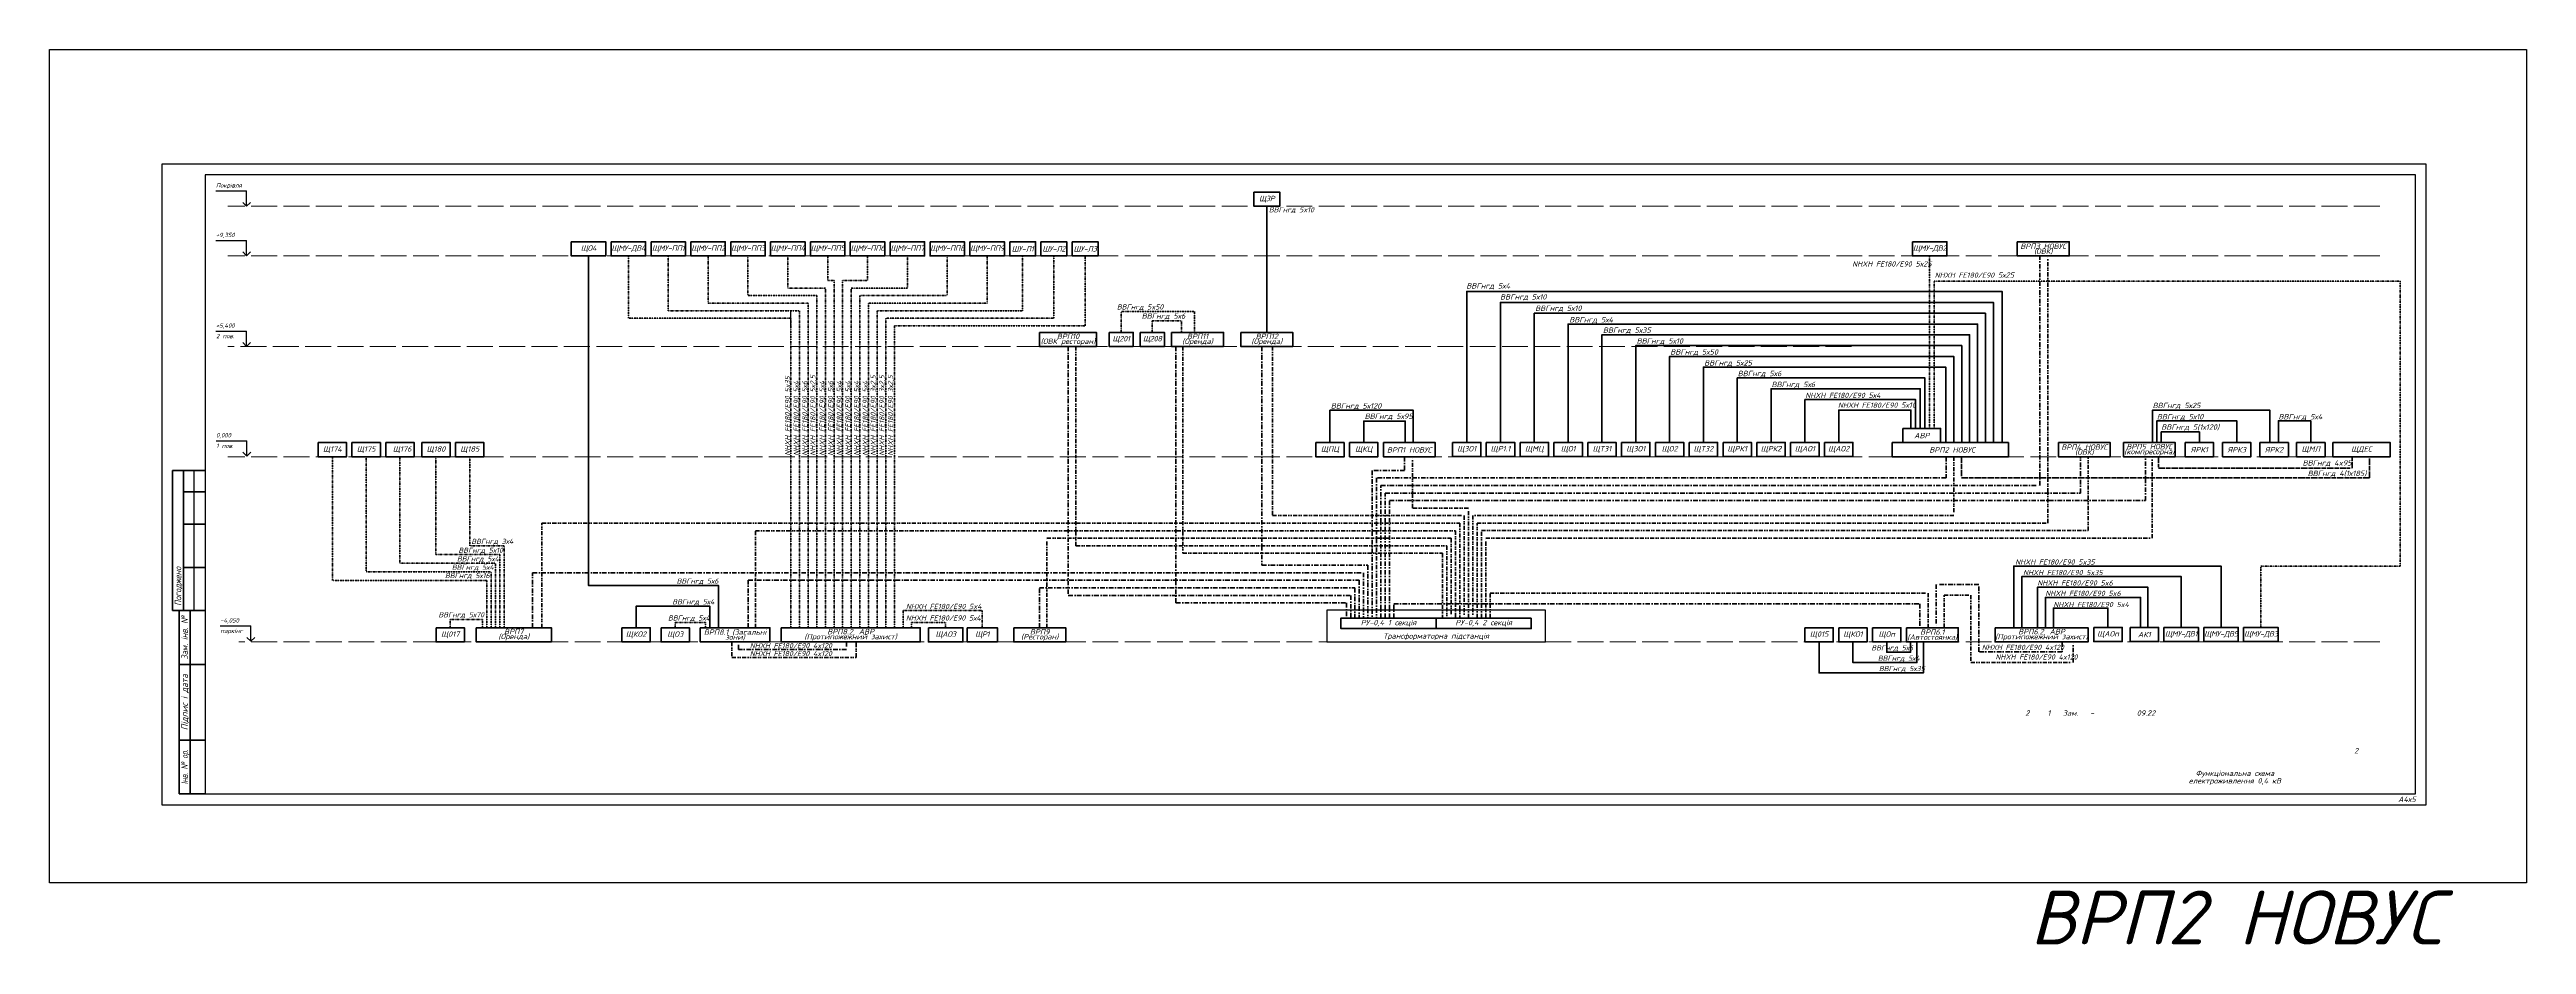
# Model space of a CAD drawing. Header units: millimetres. Extents: x -122434 to 1506205, y -201405 to 386015.
# Drawn here: x -75599 to 39259, y 232908 to 274401 of the extents above; entities that cross this region are included whole.
import ezdxf
from ezdxf.enums import TextEntityAlignment as Align

# ---------------------------------------------------------------- set-up
doc = ezdxf.new("R2010")
doc.units = ezdxf.units.MM
for name, pattern in [('483 Границы городских земель', [8, 4, -1, 0, -1, 0, -1, 0, -1]), ('ACAD_ISO02W100', [15, 12, -3]), ('линия_сгиба2', [15.875, 6.35, -3.175, 0, -3.175, 0, -3.175]), ('Штрихпунктирная', [0.670278, 0.352778, -0.176389, 0, -0.141111])]:
    doc.linetypes.add(name, pattern=pattern)
doc.layers.get('Defpoints').update_dxf_attribs({"color": 4})
doc.layers.add('E_Зміни', color=7, linetype='Continuous')
doc.layers.add('Схема', color=7, linetype='Continuous')
doc.layers.add('Рамка внешняя', color=4, linetype='Continuous', lineweight=30, plot=False)
doc.styles.add('GOST 2.304', font='isocpeui.ttf')
doc.styles.add('ГОСТ 2.304', font='isocpeui.ttf')
doc.styles.add('СГЕНЕРИР_СТИЛЬ_7', font='isocpeui.ttf')

# ---------------------------------------------------------------- blocks, each defined once
blk = doc.blocks.new('A4x5')
at = {"lineweight": 40}
for p, q in [((-104506, 9000), (-104506, 15500)), ((-104506, 15500), (-103006, 15500)), ((-104006, 15500), (-104006, 9000)), ((-104006, 14500), (-103006, 14500)), ((-104006, 13000), (-103006, 13000)), ((-104006, 11000), (-103006, 11000)), ((-103006, 9000), (-104506, 9000))]:
    blk.add_line(p, q, dxfattribs=at)
at = {"lineweight": 25}
blk.add_line((-103506, 9000), (-103506, 15500), dxfattribs=at)
at = {"linetype": 'Continuous', "lineweight": 60}
for p, q in [((-104200, 500), (-104200, 9000)), ((-104200, 9000), (-103000, 9000)), ((-104200, 9000), (-103000, 9000)), ((-103700, 500), (-103700, 9000)), ((-104200, 6500), (-103000, 6500)), ((-104200, 3000), (-103000, 3000)), ((-103000, 500), (-104200, 500))]:
    blk.add_line(p, q, dxfattribs=at)
at = {"lineweight": 30, "ltscale": 100}
blk.add_lwpolyline([(-103000, 500), (-500, 500), (-500, 29200), (-103000, 29200)], close=True, dxfattribs=at)
at = {"layer": 'Рамка внешняя', "ltscale": 100}
blk.add_lwpolyline([(-105000, 0), (0, 0), (0, 29700), (-105000, 29700)], close=True, dxfattribs=at)
at = {"linetype": 'Continuous', "lineweight": 25, "style": 'СГЕНЕРИР_СТИЛЬ_7'}
for s, width, p in [('Погоджено', 0.8, (-104256, 10127)), ('Зам. інв. №', 0.8, (-103950, 7750)), ('Інв. № ор.', 0.7, (-103950, 1750))]:
    blk.add_text(s, height=300, rotation=90, dxfattribs=dict(at, width=width)).set_placement(p, align=Align.MIDDLE_CENTER)
blk.add_text('Підпис і дата', height=300, rotation=90, dxfattribs=at).set_placement((-103950, 4750), align=Align.MIDDLE_CENTER)
at = {"layer": 'Схема', "linetype": 'Continuous', "style": 'ГОСТ 2.304'}
blk.add_text('А4х5', height=250, dxfattribs=at).set_placement((-1307, 124))

msp = doc.modelspace()

# ---------------------------------------------------------------- linework, layer by layer
at = {"color": 252, "lineweight": -3, "ltscale": 300}
for p, q in [((-67885, 267845), (-66459, 267845)), ((-66459, 267165), (-66459, 267845)), ((-67885, 265545), (-66459, 265545)), ((-66459, 264865), (-66459, 265545)), ((-67885, 261345), (-66459, 261345)), ((-66459, 260665), (-66459, 261345)), ((-67879, 256260), (-66452, 256260)), ((-66452, 255580), (-66452, 256260)), ((-67688, 247675), (-66261, 247675)), ((-66261, 246996), (-66261, 247675))]:
    msp.add_line(p, q, dxfattribs=at)
at = {"linetype": 'ACAD_ISO02W100', "lineweight": 18, "ltscale": 100}
for p, q in [((32457, 267133), (-67334, 267133)), ((32457, 264833), (-67334, 264833)), ((7957, 260633), (-67334, 260633)), ((32457, 255519), (-67334, 255519)), ((32457, 246935), (-66816, 246935))]:
    msp.add_line(p, q, dxfattribs=at)
at = {"color": 252, "lineweight": 30, "ltscale": 300}
for p, q in [((-66459, 267133), (-66641, 267315)), ((-66459, 267133), (-66277, 267315)), ((-66459, 264833), (-66641, 265015)), ((-66459, 264833), (-66277, 265015)), ((-66459, 260633), (-66641, 260815)), ((-66459, 260633), (-66277, 260815)), ((-66452, 255547), (-66634, 255730)), ((-66452, 255547), (-66270, 255730)), ((-66261, 246963), (-66444, 247146)), ((-66261, 246963), (-66079, 247146))]:
    msp.add_line(p, q, dxfattribs=at)
at = {"color": 3, "elevation": 0}
msp.add_lwpolyline([(-75599, 274401), (39259, 274401), (39259, 235768), (-75599, 235768)], close=True, dxfattribs=at)
at = {"lineweight": 50, "ltscale": 100}
for points in [[(-19753, 267789), (-18555, 267789), (-18555, 267133), (-19753, 267133)], [(-51405, 265489), (-49807, 265489), (-49807, 264833), (-51405, 264833)], [(-49557, 265489), (-47958, 265489), (-47958, 264833), (-49557, 264833)], [(-47708, 265489), (-46110, 265489), (-46110, 264833), (-47708, 264833)], [(-45860, 265489), (-44262, 265489), (-44262, 264833), (-45860, 264833)], [(-44012, 265489), (-42413, 265489), (-42413, 264833), (-44012, 264833)], [(-42163, 265489), (-40565, 265489), (-40565, 264833), (-42163, 264833)], [(-40315, 265489), (-38717, 265489), (-38717, 264833), (-40315, 264833)], [(-38467, 265489), (-36868, 265489), (-36868, 264833), (-38467, 264833)], [(-36618, 265489), (-35020, 265489), (-35020, 264833), (-36618, 264833)], [(-34770, 265489), (-33172, 265489), (-33172, 264833), (-34770, 264833)], [(-32922, 265489), (-31323, 265489), (-31323, 264833), (-32922, 264833)], [(-31073, 265489), (-29875, 265489), (-29875, 264833), (-31073, 264833)], [(-29625, 265489), (-28427, 265489), (-28427, 264833), (-29625, 264833)], [(-28177, 265489), (-26978, 265489), (-26978, 264833), (-28177, 264833)], [(10784, 265489), (12383, 265489), (12383, 264833), (10784, 264833)], [(15647, 265489), (18055, 265489), (18055, 264833), (15647, 264833)], [(-29695, 261289), (-27053, 261289), (-27053, 260633), (-29695, 260633)], [(-26469, 261289), (-25346, 261289), (-25346, 260633), (-26469, 260633)], [(-25024, 261289), (-23901, 261289), (-23901, 260633), (-25024, 260633)], [(-23567, 261289), (-21160, 261289), (-21160, 260633), (-23567, 260633)], [(-20358, 261289), (-17950, 261289), (-17950, 260633), (-20358, 260633)], [(-63144, 256175), (-61826, 256175), (-61826, 255519), (-63144, 255519)], [(-61576, 256175), (-60258, 256175), (-60258, 255519), (-61576, 255519)], [(-60008, 256175), (-58689, 256175), (-58689, 255519), (-60008, 255519)], [(-58339, 256175), (-57021, 256175), (-57021, 255519), (-58339, 255519)], [(-56771, 256175), (-55453, 256175), (-55453, 255519), (-56771, 255519)], [(-16886, 256175), (-15568, 256175), (-15568, 255519), (-16886, 255519)], [(-15318, 256175), (-13999, 256175), (-13999, 255519), (-15318, 255519)], [(-13749, 256175), (-11342, 256175), (-11342, 255519), (-13749, 255519)], [(-10544, 256188), (-9226, 256188), (-9226, 255532), (-10544, 255532)], [(-8976, 256188), (-7658, 256188), (-7658, 255532), (-8976, 255532)], [(-7408, 256188), (-6090, 256188), (-6090, 255532), (-7408, 255532)], [(-5840, 256188), (-4521, 256188), (-4521, 255532), (-5840, 255532)], [(-4271, 256188), (-2953, 256188), (-2953, 255532), (-4271, 255532)], [(-2703, 256188), (-1385, 256188), (-1385, 255532), (-2703, 255532)], [(-1135, 256188), (184, 256188), (184, 255532), (-1135, 255532)], [(434, 256188), (1752, 256188), (1752, 255532), (434, 255532)], [(2002, 256188), (3320, 256188), (3320, 255532), (2002, 255532)], [(3570, 256188), (4889, 256188), (4889, 255532), (3570, 255532)], [(5139, 256188), (6457, 256188), (6457, 255532), (5139, 255532)], [(6707, 256188), (8025, 256188), (8025, 255532), (6707, 255532)], [(9844, 256175), (15236, 256175), (15236, 255519), (9844, 255519)], [(10348, 256832), (12094, 256832), (12094, 256175), (10348, 256175)], [(17555, 256175), (19962, 256175), (19962, 255519), (17555, 255519)], [(20567, 256175), (22974, 256175), (22974, 255519), (20567, 255519)], [(23430, 256175), (24749, 256175), (24749, 255519), (23430, 255519)], [(25167, 256175), (26485, 256175), (26485, 255519), (25167, 255519)], [(26899, 256175), (28217, 256175), (28217, 255519), (26899, 255519)], [(28599, 256175), (29917, 256175), (29917, 255519), (28599, 255519)], [(30280, 256175), (32940, 256175), (32940, 255519), (30280, 255519)], [(-57678, 247591), (-56360, 247591), (-56360, 246935), (-57678, 246935)], [(-55815, 247591), (-52325, 247591), (-52325, 246935), (-55815, 246935)], [(-49061, 247591), (-47743, 247591), (-47743, 246935), (-49061, 246935)], [(-47243, 247591), (-45925, 247591), (-45925, 246935), (-47243, 246935)], [(-45425, 247591), (-42193, 247591), (-42193, 246935), (-45425, 246935)], [(-41677, 247591), (-35222, 247591), (-35222, 246935), (-41677, 246935)], [(-34845, 247591), (-33247, 247591), (-33247, 246935), (-34845, 246935)], [(-33045, 247591), (-31647, 247591), (-31647, 246935), (-33045, 246935)], [(-30886, 247591), (-28479, 247591), (-28479, 246935), (-30886, 246935)], [(-6893, 248043), (-15714, 248043), (-15714, 247557), (-6893, 247557)], [(5798, 247591), (7116, 247591), (7116, 246935), (5798, 246935)], [(7366, 247591), (8685, 247591), (8685, 246935), (7366, 246935)], [(8935, 247591), (10253, 247591), (10253, 246935), (8935, 246935)], [(10503, 247591), (12910, 247591), (12910, 246935), (10503, 246935)], [(14617, 247591), (18927, 247591), (18927, 246935), (14617, 246935)], [(19195, 247607), (20514, 247607), (20514, 246950), (19195, 246950)], [(20880, 247607), (22199, 247607), (22199, 246950), (20880, 246950)], [(22449, 247607), (24047, 247607), (24047, 246950), (22449, 246950)], [(24297, 247607), (25895, 247607), (25895, 246950), (24297, 246950)], [(26145, 247607), (27743, 247607), (27743, 246950), (26145, 246950)]]:
    msp.add_lwpolyline(points, close=True, dxfattribs=at)
at = {"lineweight": 50}
for points in [[(-19154, 261289), (-19154, 267133)], [(-50606, 264833), (-50606, 249551), (-44575, 249551), (-44575, 247591)], [(-9885, 256188), (-9885, 263185), (14939, 263185), (14939, 256175)], [(-8317, 256158), (-8317, 262675), (14539, 262675), (14539, 256175)], [(-6749, 256188), (-6749, 262175), (14171, 262175), (14171, 256175)], [(-5180, 256188), (-5180, 261675), (13804, 261675), (13804, 256175)], [(-3612, 256188), (-3612, 261175), (13436, 261175), (13436, 256175)], [(-2044, 256188), (-2044, 260675), (13069, 260675), (13069, 256175)], [(-475, 256188), (-475, 260175), (12701, 260175), (12701, 256175)], [(1093, 256188), (1093, 259675), (12334, 259675), (12334, 256175)], [(2661, 256201), (2661, 259175), (11366, 259175), (11366, 256832)], [(4230, 256175), (4230, 258675), (11149, 258675), (11149, 256832)], [(-16227, 256175), (-16227, 257675), (-12362, 257675), (-12362, 256175)], [(10931, 256832), (10931, 258175), (5798, 258175), (5798, 256175)], [(7366, 256188), (7366, 257688), (10714, 257688), (10714, 256832)], [(27358, 256175), (27358, 257688), (21923, 257688), (21923, 256188)], [(-12730, 256175), (-12730, 257175), (-14659, 257175), (-14659, 256175)], [(22123, 256188), (22123, 257188), (25826, 257188), (25826, 256188)], [(22323, 256188), (22323, 256675), (24090, 256675), (24090, 256175)], [(27758, 256175), (27758, 257188), (29258, 257188), (29258, 256175)], [(15485, 247591), (15485, 250453), (25096, 250453), (25096, 247607)], [(23248, 247607), (23248, 249966), (15853, 249966), (15853, 247591)], [(16588, 247591), (16588, 249479), (21699, 249479), (21699, 247607)], [(-44975, 247591), (-44975, 248591), (-48402, 248591), (-48402, 247591)], [(16955, 247591), (16955, 248999), (21367, 248999), (21367, 247607)], [(17323, 247591), (17323, 248504), (19854, 248504), (19854, 247607)], [(-11303, 248043), (-11303, 247557)], [(11297, 246935), (11297, 245495), (6457, 245495), (6457, 246935)], [(10997, 246935), (10997, 245975), (8026, 245975), (8026, 246935)], [(10697, 246935), (10697, 246455), (9594, 246455), (9594, 246935)]]:
    msp.add_lwpolyline(points, dxfattribs=at)
at = {"linetype": 'Штрихпунктирная', "lineweight": 53}
for points in [[(-41222, 247591), (-41222, 261941), (-48757, 261941), (-48757, 264833)], [(-40822, 247591), (-40822, 262291), (-46909, 262291), (-46909, 264833)], [(-40422, 247591), (-40422, 262641), (-45061, 262641), (-45061, 264833)], [(-40022, 247591), (-40022, 262991), (-43212, 262991), (-43212, 264833)], [(-39622, 247591), (-39622, 263341), (-41364, 263341), (-41364, 264833)], [(-39222, 247591), (-39222, 263691), (-39516, 263691), (-39516, 264833)], [(-38822, 247591), (-38822, 263691), (-37667, 263691), (-37667, 264833)], [(-38422, 247591), (-38422, 263341), (-35819, 263341), (-35819, 264833)], [(-38022, 247591), (-38022, 262991), (-33971, 262991), (-33971, 264833)], [(-37622, 247591), (-37622, 262641), (-32123, 262641), (-32123, 264833)], [(-37222, 247591), (-37222, 262291), (-30474, 262291), (-30474, 264833)], [(-36822, 247591), (-36822, 261941), (-29026, 261941), (-29026, 264833)], [(-36422, 247591), (-36422, 261591), (-27578, 261591), (-27578, 264833)], [(11584, 256832), (11584, 264833)], [(11801, 256832), (11801, 263660), (33405, 263660), (33405, 250453), (26944, 250453), (26944, 247607)], [(-25907, 261289), (-25907, 262258), (-22505, 262258), (-22505, 261289)], [(-24462, 261289), (-24462, 261822), (-23105, 261822), (-23105, 261289)], [(-55315, 247591), (-55315, 249791), (-62485, 249791), (-62485, 255519)], [(-55115, 247591), (-55115, 250191), (-60917, 250191), (-60917, 255519)], [(-54915, 247591), (-54915, 250591), (-59348, 250591), (-59348, 255519)], [(-54715, 247591), (-54715, 250991), (-57680, 250991), (-57680, 255519)], [(-54515, 247591), (-54515, 251391), (-56112, 251391), (-56112, 255519)], [(-36022, 247591), (-36022, 248391), (-32346, 248391), (-32346, 247591)], [(-55515, 247591), (-55515, 247978), (-57019, 247978), (-57019, 247591)], [(-45175, 247591), (-45175, 247841), (-46584, 247841), (-46584, 247591)], [(-35622, 247591), (-35622, 247841), (-34046, 247841), (-34046, 247591)]]:
    msp.add_lwpolyline(points, dxfattribs=at)
at = {"linetype": 'Штрихпунктирная', "lineweight": 50, "ltscale": 600}
for points in [[(-13864, 248043), (-13864, 254186), (16701, 254186), (16701, 264833)], [(-28364, 260633), (-28364, 249093), (-15264, 249093), (-15264, 248043)], [(-23364, 260633), (-23364, 248743), (-15464, 248743), (-15464, 248043)], [(-19377, 260633), (-19377, 250493), (-14464, 250493), (-14464, 248043)], [(-12764, 255519), (-12764, 254886), (-14264, 254886), (-14264, 248043)], [(12346, 255519), (12346, 254536), (-14064, 254536), (-14064, 248043)], [(-13664, 248043), (-13664, 253836), (18580, 253836), (18580, 255519)], [(-13464, 248043), (-13464, 253486), (21590, 253486), (21590, 255519)], [(-53203, 247591), (-53203, 250143), (-14664, 250143), (-14664, 248043)], [(-43203, 247591), (-43203, 249793), (-14864, 249793), (-14864, 248043)], [(-29699, 247591), (-29699, 249443), (-15064, 249443), (-15064, 248043)], [(17725, 246919), (17725, 246475), (13861, 246475), (13861, 249604), (11891, 249604), (11891, 247604)], [(-13264, 248043), (-13264, 248698), (11136, 248698), (11136, 247591)], [(-38642, 246935), (-38642, 246587), (-43657, 246587), (-43657, 246935)]]:
    msp.add_lwpolyline(points, dxfattribs=at)
at = {"linetype": 'линия_сгиба2', "lineweight": 50, "ltscale": 30}
for points in [[(-9403, 248043), (-9403, 252447), (17061, 252447), (17061, 264833)], [(-28003, 260633), (-28003, 251393), (-10803, 251393), (-10803, 248043)], [(-23053, 260633), (-23053, 251043), (-11003, 251043), (-11003, 248043)], [(-18887, 260633), (-18887, 252793), (-10003, 252793), (-10003, 248043)], [(-9803, 248043), (-9803, 253143), (-12403, 253143), (-12403, 255519)], [(12707, 255519), (12707, 252797), (-9603, 252797), (-9603, 248043)], [(-9203, 248043), (-9203, 252097), (18940, 252097), (18940, 255519)], [(-9003, 248062), (-9003, 251747), (21897, 251747), (21897, 255519)], [(-52764, 247591), (-52764, 252443), (-10203, 252443), (-10203, 248043)], [(-42864, 247591), (-42864, 252093), (-10403, 252093), (-10403, 248043)], [(-29353, 247591), (-29353, 251743), (-10603, 251743), (-10603, 248043)], [(-8803, 248043), (-8803, 249203), (11517, 249203), (11517, 247591)], [(12258, 247604), (12258, 249104), (13493, 249104), (13493, 245987), (18240, 245987), (18240, 246919)], [(-43959, 246935), (-43959, 246219), (-38196, 246219), (-38196, 246935)]]:
    msp.add_lwpolyline(points, dxfattribs=at)
msp.add_lwpolyline([(-41222, 261591), (-41222, 262291)])
at = {"linetype": '483 Границы городских земель', "lineweight": 50, "ltscale": 75}
for points in [[(13067, 255519), (13067, 254536), (31977, 254536), (31977, 255519)], [(22203, 255519), (22203, 254991), (31174, 254991), (31174, 255519)]]:
    msp.add_lwpolyline(points, dxfattribs=at)
at = {"lineweight": 30, "ltscale": 100}
msp.add_lwpolyline([(-6236, 248402), (-16370, 248402), (-16370, 246935), (-6236, 246935)], close=True, dxfattribs=at)
at = {"layer": 'Defpoints'}
msp.add_lwpolyline([(-13664, 248223), (-13664, 248043)], dxfattribs=at)

# ---------------------------------------------------------------- block references
at = {"color": 30, "lineweight": 50, "true_color": 0xf26722}
msp.add_blockref('A4x5', (34615, 239388, 0), dxfattribs=at)

# ---------------------------------------------------------------- texts
at = {"color": 252, "style": 'GOST 2.304'}
for s, p in [('Покрівля', (-67884, 268003, 0)), ('+9,350', (-67884, 265703, 0)), ('2 пов.', (-67870, 261016, 0)), ('+5,400', (-67884, 261503, 0)), ('0,000', (-67877, 256417, 0)), ('1 пов.', (-67870, 255931, 0)), ('паркінг', (-67679, 247347, 0)), ('-4,050', (-67686, 247833, 0))]:
    msp.add_text(s, height=202.5, dxfattribs=at).set_placement(p)
at = {"color": 3, "style": 'GOST 2.304'}
msp.add_text('ВРП2 НОВУС', height=2500, dxfattribs=at).set_placement((16245, 232908, 0))
at = {"linetype": 'Continuous', "lineweight": 25, "char_height": 250, "attachment_point": 5, "style": 'GOST 2.304'}
for s, insert, width, line_spacing_factor in [('{\\T0.95;\\C0;ЩЗР}', (-19154, 267461, 0), 1198.32, 0.84), ('ВРП3 НОВУС (ОВК) ', (16851, 265155, 0), 2407.3, 0.55), ('{\\T0.95;\\C0;ЩО4}', (-50606, 265161, 0), 1598.32, 0.84), ('{\\T0.95;\\C0;ЩМУ-ДВ4}', (-48757, 265161, 0), 1598.32, 0.84), ('{\\T0.95;\\C0;ЩМУ-ПП1}', (-46909, 265161, 0), 1598.32, 0.84), ('{\\T0.95;\\C0;ЩМУ-ПП2}', (-45061, 265161, 0), 1598.32, 0.84), ('{\\T0.95;\\C0;ЩМУ-ПП3}', (-43212, 265161, 0), 1598.32, 0.84), ('{\\T0.95;\\C0;ЩМУ-ПП4}', (-41364, 265161, 0), 1598.32, 0.84), ('{\\T0.95;\\C0;ЩМУ-ПП5}', (-39516, 265161, 0), 1598.32, 0.84), ('{\\T0.95;\\C0;ЩМУ-ПП6}', (-37667, 265161, 0), 1598.32, 0.84), ('{\\T0.95;\\C0;ЩМУ-ПП7}', (-35819, 265161, 0), 1598.32, 0.84), ('{\\T0.95;\\C0;ЩМУ-ПП8}', (-33971, 265161, 0), 1598.32, 0.84), ('{\\T0.95;\\C0;ЩМУ-ПП9}', (-32123, 265161, 0), 1598.32, 0.84), ('{\\T0.95;\\C0;ШУ-Л1}', (-30474, 265161, 0), 1198.32, 0.84), ('{\\T0.95;\\C0;ШУ-Л2}', (-29026, 265161, 0), 1198.32, 0.84), ('{\\T0.95;\\C0;ШУ-Л3}', (-27578, 265161, 0), 1198.32, 0.84), ('{\\T0.95;\\C0;ЩМУ-ДВ2}', (11584, 265161, 0), 1598.32, 0.84), ('ВРП10 \\P(ОВК ресторан) ', (-28371, 260955, 0), 2649.09, 0.55), ('{\\T0.95;\\C0;Щ201}', (-25907, 260961, 0), 1122.78, 0.84), ('{\\T0.95;\\C0;Щ208}', (-24462, 260961, 0), 1122.78, 0.84), ('ВРП11 \\P(Оренда) ', (-22364, 260955, 0), 2407.3, 0.55), ('ВРП12 \\P(Оренда) ', (-19154, 260955, 0), 2407.3, 0.55), ('{\\C0;АВР}', (11221, 256504, 0), 1746.47, 0.84), ('Щ174', (-62485, 255847, 0), 1318.32, 0.84), ('Щ175', (-60917, 255847, 0), 1318.32, 0.84), ('Щ176', (-59248, 255847, 0), 1318.32, 0.84), ('Щ180', (-57680, 255847, 0), 1318.32, 0.84), ('Щ185', (-56112, 255847, 0), 1318.32, 0.84), ('ЩПЦ', (-16227, 255847, 0), 1318.32, 0.84), ('ЩКЦ', (-14659, 255847, 0), 1318.32, 0.84), ('ВРП1 НОВУС', (-12546, 255841, 0), 2407.3, 0.84), ('ЩЗО1', (-9885, 255860, 0), 1318.32, 0.84), ('ЩР1.1', (-8317, 255860, 0), 1318.32, 0.84), ('ЩМЦ', (-6749, 255860, 0), 1318.32, 0.84), ('ЩО1', (-5180, 255860, 0), 1318.32, 0.84), ('ЩТЗ1', (-3612, 255860, 0), 1318.32, 0.84), ('ЩЗО1', (-2044, 255860, 0), 1318.32, 0.84), ('ЩО2', (-475, 255860, 0), 1318.32, 0.84), ('ЩТЗ2', (1093, 255860, 0), 1318.32, 0.84), ('ЩРК1', (2661, 255860, 0), 1318.32, 0.84), ('ЩРК2', (4230, 255860, 0), 1318.32, 0.84), ('{\\C0;ЩАО1}', (5798, 255860, 0), 1318.32, 0.84), ('{\\C0;ЩАО2}', (7366, 255860, 0), 1318.32, 0.84), ('ВРП2 НОВУС', (12631, 255841, 0), 5208.13, 0.84), ('ВРП4 НОВУС (ОВК) ', (18758, 255841, 0), 2407.3, 0.55), ('ВРП5 НОВУС (компресорна) ', (21771, 255841, 0), 2407.3, 0.55), ('ЯРК1', (24090, 255847, 0), 1318.32, 0.84), ('ЯРК3', (25826, 255847, 0), 1318.32, 0.84), ('ЯРК2', (27558, 255847, 0), 1318.32, 0.84), ('ЩМЛ', (29258, 255847, 0), 1318.32, 0.84), ('ЩДЕС', (31610, 255847, 0), 2660.34, 0.84), ('Щ017', (-57019, 247263, 0), 1318.32, 0.84), ('ВРП7\\P(Оренда) ', (-54070, 247269, 0), 3489.99, 0.55), ('ЩКО2', (-48402, 247263, 0), 1318.32, 0.84), ('ЩО3', (-46584, 247263, 0), 1318.32, 0.84), ('ВРП8.1 (Загальні зони) ', (-43809, 247263, 0), 3231.83, 0.55), ('ВРП8.2, АВР\\P(Протипожежний захист) ', (-38450, 247263, 0), 6455.21, 0.55), ('{\\T0.95;\\C0;ЩАО3}', (-34046, 247263, 0), 1598.32, 0.84), ('{\\T0.95;\\C0;ЩР1}', (-32346, 247263, 0), 1398.32, 0.84), ('ВРП9 \\P(Ресторан) ', (-29683, 247257, 0), 2407.3, 0.55), ('РУ-0,4 1 секція', (-13509, 247800, 0), 4410.31, 0.84), ('Трансформаторна підстанція', (-11303, 247180, 0), 10133.94, 0.84), ('РУ-0,4 2 секція', (-9098, 247800, 0), 4410.31, 0.84), ('Щ015', (6457, 247263, 0), 1318.32, 0.84), ('ЩКО1', (8026, 247263, 0), 1318.32, 0.84), ('ЩОп', (9594, 247263, 0), 1318.32, 0.84), ('ВРП6.1 (Автостоянка) ', (11707, 247263, 0), 2407.3, 0.55), ('ВРП6.2, АВР\\P(Протипожежний захист) ', (16772, 247263, 0), 4309.88, 0.55), ('ЩАОп', (19854, 247278, 0), 1318.32, 0.84), ('АК1', (21539, 247278, 0), 1318.32, 0.84), ('{\\T0.95;\\C0;ЩМУ-ДВ1}', (23248, 247278, 0), 1598.32, 0.84), ('{\\T0.95;\\C0;ЩМУ-ДВ5}', (25096, 247278, 0), 1598.32, 0.84), ('{\\T0.95;\\C0;ЩМУ-ДВ3}', (26944, 247278, 0), 1598.32, 0.84), ('{\\C7;2}', (31365, 241888, 0), 1500, 0.84), ('\\pi250;Функціональна схема \\Pелектроживлення 0,4 кВ', (25615, 240638, 0), 7000, 0.84)]:
    msp.add_mtext(s, dxfattribs=dict(at, insert=insert, width=width, line_spacing_factor=line_spacing_factor))
at = {"color": 7, "linetype": 'Continuous', "char_height": 250, "style": 'ГОСТ 2.304'}
for s, insert, width, attachment_point in [('{\\H0.95833x;\\C256;ВВГнгд 5x10}', (-19059, 266954), 4000, 4), ('{\\H0.95833x;\\C256;NHXH FE180/E90 \\H1.0435x;5х25}', (7995, 264463), 4000, 4), ('\\pt3000;{\\C256;ВВГнгд 5х4}', (-9903, 263425), 4000, 4), ('\\pt3000;{\\C256;ВВГнгд 5х10}', (-8335, 262915), 4000, 4), ('{\\H0.95833x;\\C256;NHXH FE180/E90 \\H1.0435x;5х25}', (11820, 263945), 4000, 4), ('\\pt1000;{\\H0.95833x;\\C256;ВВГнгд 5x50}', (-23950, 262448, 0), 5211.93, 6), ('{\\C256;ВВГнгд 5х6}', (-22932, 262028), 5211.93, 6), ('{\\C256;ВВГнгд 5х10}', (-6709, 262388), 4000, 4), ('\\pt3000;{\\C256;ВВГнгд 5х4}', (-5128, 261854), 4000, 4), ('\\pt3000;{\\C256;ВВГнгд 5х35}', (-3569, 261370), 4000, 4), ('\\pt3000;{\\C256;ВВГнгд 5х10}', (-2005, 260869), 4000, 4), ('\\pxt12;{\\C256;ВВГнгд 5х50}', (-445, 260360), 4000, 4), ('\\pxt12;{\\C256;ВВГнгд 5х25}', (1128, 259852), 4000, 4), ('\\pt3000;{\\C256;ВВГнгд 5х6}', (2682, 259362), 4000, 4), ('\\pt3000;{\\C256;ВВГнгд 5х6}', (4251, 258855), 4000, 4), ('{\\H0.95833x;\\C256;NHXH FE180/E90 \\H1.0435x;5х4}', (5817, 258373), 4000, 4), ('\\pxt12;{\\C256;ВВГнгд 5х120}', (-16186, 257858, 0), 2341.4, 4), ('\\pt3000;{\\C256;ВВГнгд 5х95}', (-14618, 257379, 0), 2121.95, 4), ('{\\H0.95833x;\\C256;NHXH FE180/E90 \\H1.0435x;5х10}', (7332, 257917), 4312.58, 4), ('\\pt3000;{\\C256;ВВГнгд 5х25}', (21923, 257879, 0), 2330.31, 4), ('\\pt3000;{\\C256;ВВГнгд 5х10}', (22123, 257358, 0), 2171.41, 4), ('\\pt3000;{\\C256;ВВГнгд 5х4}', (27758, 257358, 0), 2171.41, 4), ('\\pt3000;{\\C256;ВВГнгд 5(1х120)}', (22323, 256878, 0), 2753.41, 4), ('{\\C256;ВВГнгд 4x95 }', (28876, 255215), 4000, 4), ('{\\C256;ВВГнгд 4(1х185)}', (29112, 254732), 4000, 4), ('{\\H0.95833x;\\C256;ВВГнгд 3х4}', (-56041, 251578, 0), 5211.93, 4), ('{\\H0.95833x;\\C256;ВВГнгд 5х4}', (-56946, 250380, 0), 5211.93, 4), ('{\\H0.95833x;\\C256;ВВГнгд 5х4}', (-56708, 250768, 0), 5211.93, 4), ('{\\H0.95833x;\\C256;ВВГнгд 5х10}', (-56639, 251166, 0), 5211.93, 4), ('{\\H0.95833x;\\C256;NHXH FE180/E90 5x35}', (15550, 250640), 4000, 4), ('{\\H0.95833x;\\C256;ВВГнгд 5х16}', (-57264, 249995, 0), 5211.93, 4), ('{\\H0.95833x;\\C256;ВВГнгд 5х6}', (-46521, 249737, 0), 5211.93, 4), ('{\\H0.95833x;\\C256;NHXH FE180/E90 5x35}', (15917, 250153), 4000, 4), ('{\\H0.95833x;\\C256;NHXH FE180/E90 5x6}', (16578, 249669), 4000, 4), ('{\\H0.95833x;\\C256;NHXH FE180/E90 5x6}', (16946, 249189), 4000, 4), ('{\\H0.95833x;\\C256;ВВГнгд 5х70}', (-57565, 248176), 5211.93, 4), ('{\\H0.95833x;\\C256;ВВГнгд 5х4}', (-46921, 248027, 0), 5211.93, 4), ('{\\H0.95833x;\\C256;ВВГнгд 5х4}', (-46721, 248777, 0), 5211.93, 4), ('{\\H0.95833x;\\C256;NHXH FE180/E90 5х4}', (-35890, 248045, 0), 5211.93, 4), ('{\\H0.95833x;\\C256;NHXH FE180/E90 5x4}', (-35887, 248582), 4000, 4), ('{\\H0.95833x;\\C256;NHXH FE180/E90 5x4}', (17321, 248670), 4000, 4), ('{\\H0.95833x;\\C256;NHXH FE180/E90 4x120}', (-43127, 246763, 0), 5211.93, 4), ('{\\H0.95833x;\\C256;NHXH FE180/E90 4x120}', (-43127, 246395, 0), 5211.93, 4), ('{\\H0.95833x;\\C256;ВВГнгд 5х6}', (8880, 246641, 0), 5211.93, 4), ('{\\H0.95833x;\\C256;ВВГнгд 5х4}', (9180, 246161, 0), 5211.93, 4), ('{\\H0.95833x;\\C256;ВВГнгд 5х35}', (9230, 245681, 0), 5211.93, 4), ('{\\H0.95833x;\\C256;NHXH FE180/E90 4x120}', (14003, 246685, 0), 5211.93, 4), ('{\\H0.95833x;\\C256;NHXH FE180/E90 4x120}', (14635, 246237, 0), 5211.93, 4)]:
    msp.add_mtext(s, dxfattribs=dict(at, insert=insert, width=width, attachment_point=attachment_point))
at = {"color": 7, "linetype": 'Continuous', "char_height": 250, "width": 5211.93, "attachment_point": 4, "rotation": 90, "style": 'ГОСТ 2.304'}
for s, insert in [('\\pxt4;{\\H0.95833x;\\C256;NHXH FE180/E90 5x35}', (-41375, 255567)), ('{\\H0.95833x;\\C256;NHXH FE180/E90 5х4}', (-40975, 255567)), ('{\\H0.95833x;\\C256;NHXH FE180/E90 5х6}', (-40575, 255567)), ('{\\H0.95833x;\\C256;NHXH FE180/E90 5х2,5}', (-40175, 255567)), ('{\\H0.95833x;\\C256;NHXH FE180/E90 5х4}', (-39775, 255567)), ('{\\H0.95833x;\\C256;NHXH FE180/E90 5х6}', (-39375, 255567)), ('{\\H0.95833x;\\C256;NHXH FE180/E90 5х4}', (-38975, 255567)), ('{\\H0.95833x;\\C256;NHXH FE180/E90 5х4}', (-38575, 255567)), ('{\\H0.95833x;\\C256;NHXH FE180/E90 5х4}', (-38175, 255567)), ('{\\H0.95833x;\\C256;NHXH FE180/E90 5х4}', (-37775, 255567)), ('{\\H0.95833x;\\C256;NHXH FE180/E90 3х2,5}', (-37375, 255567)), ('{\\H0.95833x;\\C256;NHXH FE180/E90 3х2,5}', (-36975, 255567)), ('{\\H0.95833x;\\C256;NHXH FE180/E90 3х2,5}', (-36575, 255567))]:
    msp.add_mtext(s, dxfattribs=dict(at, insert=insert))
at = {"layer": 'E_Зміни', "linetype": 'Continuous', "lineweight": 25, "char_height": 250, "width": 1000, "attachment_point": 5, "line_spacing_factor": 0.84, "style": 'GOST 2.304'}
for s, insert in [('{\\C7;2}', (16115, 243638, 0)), ('{\\C7;1}', (17115, 243638, 0)), ('{\\C7;Зам.}', (18115, 243638, 0)), ('{\\C7;-}', (19115, 243638, 0)), ('{\\C7;09.22}', (21615, 243638, 0))]:
    msp.add_mtext(s, dxfattribs=dict(at, insert=insert))

doc.saveas('drawing.dxf')
